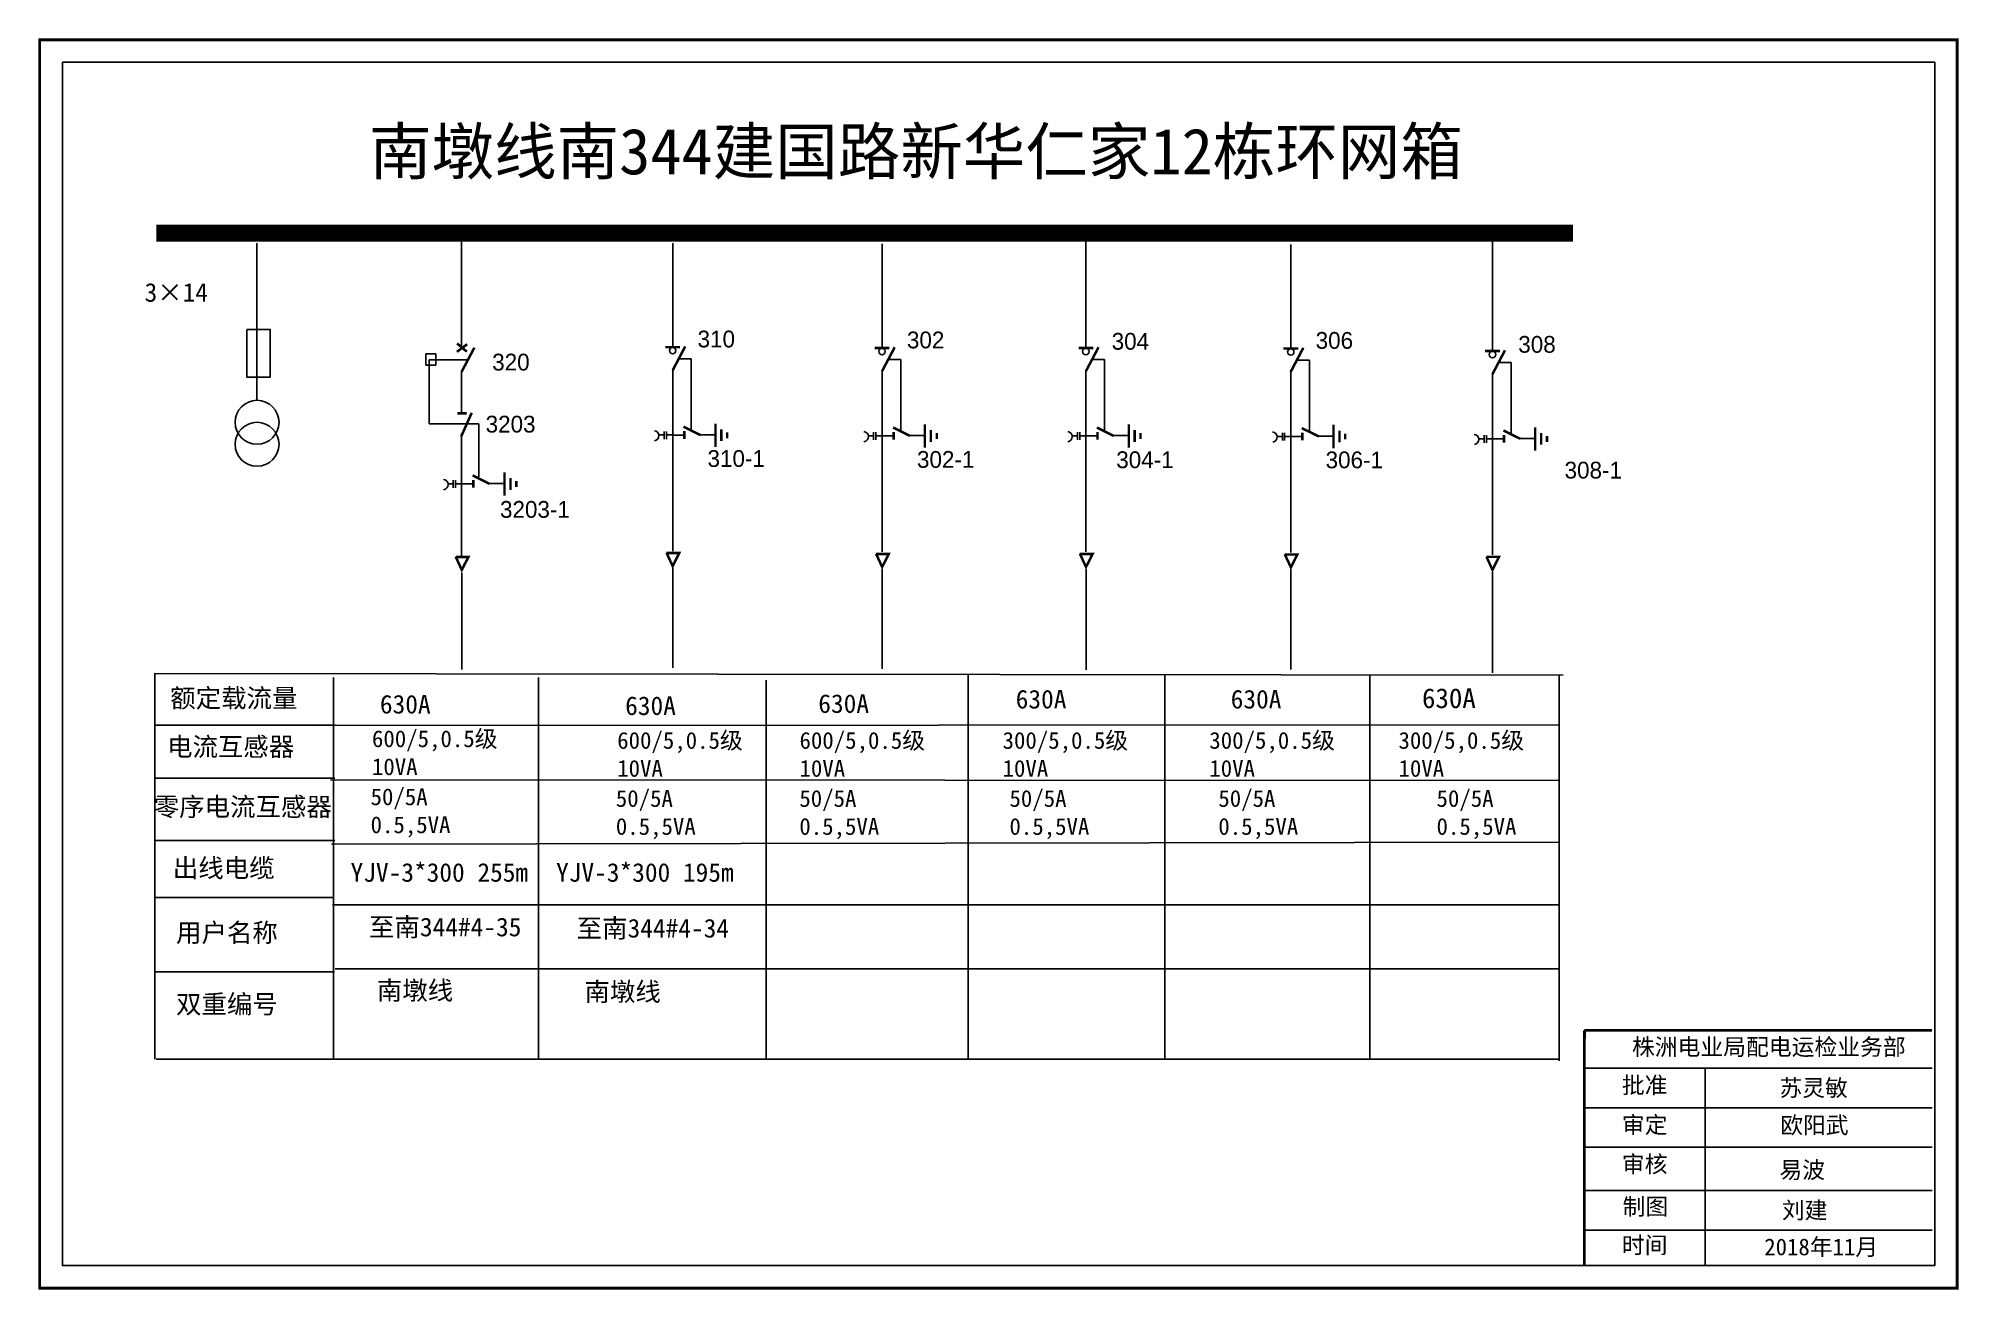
# Model space of a CAD drawing. Extents: x -98 to 307, y -196 to -22.
# Drawn here: x 180.8 to 306.5, y -103.9 to -22 of the extents above; entities that cross this region are included whole.
import ezdxf

# ---------------------------------------------------------------- set-up
doc = ezdxf.new("R2010")
doc.units = 0
doc.header["$LTSCALE"] = 0.774411
doc.linetypes.add('ACAD_ISO02W100', pattern=[15, 12, -3])
doc.linetypes.add('CENTER', pattern=[50.8, 31.75, -6.35, 6.35, -6.35])
doc.layers.get('0').update_dxf_attribs({"linetype": 'CONTINUOUS'})
doc.layers.add('2', color=7, linetype='CONTINUOUS')
doc.styles.add('hztxt_txtstyle_0.00_0_0', font='', dxfattribs={"bigfont": 'hztxt.shx'})
doc.styles.add('hztxt_txtstyle_1.80_0_0', font='', dxfattribs={"height": 1.8, "bigfont": 'hztxt.shx'})
doc.styles.add('hztxt_txtstyle_2.70_0_0', font='simkai.ttf', dxfattribs={"height": 2.7})
doc.styles.add('字体', font='', dxfattribs={"height": 2.5})
doc.styles.get('hztxt_txtstyle_0.00_0_0').set_extended_font_data('hztxt')
doc.styles.get('hztxt_txtstyle_1.80_0_0').set_extended_font_data('hztxt')
doc.styles.get('字体').set_extended_font_data('楷体_GB2312')

msp = doc.modelspace()

# ---------------------------------------------------------------- texts
at = {"color": 0, "linetype": 'Continuous', "style": 'hztxt_txtstyle_2.70_0_0'}
msp.add_text('3×14', height=1.22, dxfattribs=at).set_placement((187.79, -39.2))
at = {"color": 0, "style": 'hztxt_txtstyle_1.80_0_0'}
for s, p in [('310', (223.98, -42.19)), ('302', (237.68, -42.25)), ('304', (251.08, -42.34)), ('306', (264.43, -42.28)), ('308', (277.69, -42.54)), ('320', (210.54, -43.7)), ('3203', (210.11, -47.76)), ('310-1', (224.63, -50.01)), ('302-1', (238.34, -50.07)), ('304-1', (251.38, -50.09)), ('306-1', (265.08, -50.1)), ('308-1', (280.72, -50.77)), ('3203-1', (211.05, -53.34))]:
    msp.add_text(s, height=1.098, dxfattribs=at).set_placement(p)
at = {"color": 0, "linetype": 'Continuous', "attachment_point": 1}
for s, insert, char_height, width, style in [('{\\fSimSun|b0|i0|c134|p2;南墩线南344建国路新华仁家12栋环网箱}', (202.48, -27.86), 3, 85.7498, '字体'), ('{\\fSimSun|b0|i0|c134|p2;额定载流量}', (189.47, -64.53), 1.2204, 19.6738, 'hztxt_txtstyle_2.70_0_0'), ('{\\fSimSun|b0|i0|c134|p2;630A}', (203.19, -64.93), 1.2204, 19.6738, 'hztxt_txtstyle_2.70_0_0'), ('{\\fSimSun|b0|i0|c134|p2;630A}', (219.24, -65.03), 1.2204, 19.6738, 'hztxt_txtstyle_2.70_0_0'), ('{\\fSimSun|b0|i0|c134|p2;630A}', (231.88, -64.89), 1.2204, 19.6738, 'hztxt_txtstyle_2.70_0_0'), ('{\\fSimSun|b0|i0|c134|p2;630A}', (244.8, -64.6), 1.2204, 19.6738, 'hztxt_txtstyle_2.70_0_0'), ('{\\fSimSun|b0|i0|c134|p2;630A}', (258.87, -64.6), 1.2204, 19.6738, 'hztxt_txtstyle_2.70_0_0'), ('{\\fSimSun|b0|i0|c134|p2;630A}', (271.39, -64.5), 1.2933, 10.3994, 'hztxt_txtstyle_0.00_0_0'), ('{\\fSimSun|b0|i0|c134|p2;电流互感器}', (189.26, -67.71), 1.2204, 19.6738, 'hztxt_txtstyle_2.70_0_0'), ('\\A1;{\\fSimSun|b0|i0|c134|p2;600/5,0.5级\\P10VA}', (202.67, -67.25), 1.0983, 20.2524, 'hztxt_txtstyle_2.70_0_0'), ('\\A1;{\\fSimSun|b0|i0|c134|p2;600/5,0.5级\\P10VA}', (218.72, -67.36), 1.0983, 20.2524, 'hztxt_txtstyle_2.70_0_0'), ('\\A1;{\\fSimSun|b0|i0|c134|p2;600/5,0.5级\\P10VA}', (230.65, -67.36), 1.0983, 20.2524, 'hztxt_txtstyle_2.70_0_0'), ('\\A1;{\\fSimSun|b0|i0|c134|p2;300/5,0.5级\\P10VA}', (243.94, -67.36), 1.0983, 20.2524, 'hztxt_txtstyle_2.70_0_0'), ('\\A1;{\\fSimSun|b0|i0|c134|p2;300/5,0.5级\\P10VA}', (257.47, -67.36), 1.0983, 20.2524, 'hztxt_txtstyle_2.70_0_0'), ('\\A1;{\\fSimSun|b0|i0|c134|p2;300/5,0.5级\\P10VA}', (269.85, -67.36), 1.0983, 20.2524, 'hztxt_txtstyle_2.70_0_0'), ('{\\fSimSun|b0|i0|c134|p2;零序电流互感器}', (188.39, -71.64), 1.2204, 19.6738, 'hztxt_txtstyle_2.70_0_0'), ('{\\fSimSun|b0|i0|c134|p2;50/5A\\P0.5,5VA}', (202.58, -71.05), 1.0983, 19.6738, 'hztxt_txtstyle_2.70_0_0'), ('{\\fSimSun|b0|i0|c134|p2;50/5A\\P0.5,5VA}', (218.63, -71.16), 1.0983, 19.6738, 'hztxt_txtstyle_2.70_0_0'), ('{\\fSimSun|b0|i0|c134|p2;50/5A\\P0.5,5VA}', (230.64, -71.16), 1.0983, 19.6738, 'hztxt_txtstyle_2.70_0_0'), ('{\\fSimSun|b0|i0|c134|p2;50/5A\\P0.5,5VA}', (244.39, -71.16), 1.0983, 19.6738, 'hztxt_txtstyle_2.70_0_0'), ('{\\fSimSun|b0|i0|c134|p2;50/5A\\P0.5,5VA}', (258.06, -71.16), 1.0983, 19.6738, 'hztxt_txtstyle_2.70_0_0'), ('{\\fSimSun|b0|i0|c134|p2;50/5A\\P0.5,5VA}', (272.34, -71.16), 1.0983, 19.6738, 'hztxt_txtstyle_2.70_0_0'), ('{\\fSimSun|b0|i0|c134|p2;出线电缆}', (189.64, -75.65), 1.2204, 19.6738, 'hztxt_txtstyle_2.70_0_0'), ('{\\fSimSun|b0|i0|c134|p2;YJV-3*300 255m}', (201.27, -75.94), 1.2204, 19.6738, 'hztxt_txtstyle_2.70_0_0'), ('{\\fSimSun|b0|i0|c134|p2;YJV-3*300 195m}', (214.72, -75.94), 1.2204, 19.6738, 'hztxt_txtstyle_2.70_0_0'), ('{\\fSimSun|b0|i0|c134|p2;用户名称}', (189.85, -79.88), 1.2204, 19.6738, 'hztxt_txtstyle_2.70_0_0'), ('{\\fSimSun|b0|i0|c134|p2;至南344#4-35}', (202.48, -79.51), 1.2204, 15.4764, 'hztxt_txtstyle_2.70_0_0'), ('{\\fSimSun|b0|i0|c134|p2;至南344#4-34}', (216.07, -79.59), 1.2204, 15.4764, 'hztxt_txtstyle_2.70_0_0'), ('{\\fSimSun|b0|i0|c134|p2;南墩线}', (202.99, -83.66), 1.2204, 9.2835, 'hztxt_txtstyle_2.70_0_0'), ('{\\fSimSun|b0|i0|c134|p2;南墩线}', (216.58, -83.74), 1.2204, 9.2835, 'hztxt_txtstyle_2.70_0_0'), ('{\\fSimSun|b0|i0|c134|p2;双重编号}', (189.85, -84.56), 1.2204, 19.6738, 'hztxt_txtstyle_2.70_0_0'), ('株洲电业局配电运检业务部', (285.13, -87.42), 1.0944, 29.9201, '字体'), ('{\\fKaiTi_GB2312|b0|i0|c134|p49;批准}', (284.47, -89.92), 1.0944, 8.5588, '字体'), ('苏灵敏', (294.78, -90.1), 1.094, 8.5588, '字体'), ('\\f\uffbfﾬￌﾣﾤ_GB2312|b0|i0|c134|p49;审定', (284.47, -92.52), 1.0944, 8.5588, '字体'), ('欧阳武', (294.83, -92.54), 1.094, 8.5588, '字体'), ('\\f\uffbfﾬￌﾣﾤ_GB2312|b0|i0|c134|p49;审核', (284.47, -95.09), 1.0944, 8.5588, '字体'), ('易波', (294.78, -95.47), 1.094, 8.5588, '字体'), ('\\f\uffbfﾬￌﾣﾤ_GB2312|b0|i0|c134|p49;制图', (284.52, -97.87), 1.0944, 8.5588, '字体'), ('刘建', (294.94, -98.11), 1.094, 8.5588, '字体'), ('\\f\uffbfﾬￌﾣﾤ_GB2312|b0|i0|c134|p49;时间', (284.47, -100.39), 1.0944, 8.5588, '字体'), ('2018年11月', (293.79, -100.51), 1.094, 16.0081, '字体')]:
    msp.add_mtext(s, dxfattribs=dict(at, insert=insert, char_height=char_height, width=width, style=style))

# ---------------------------------------------------------------- blocks, each defined once
blk = doc.blocks.new('JD')
for points in [[(-2, 0.2), (-2, -0.2), (2, 0.2), (2, -0.2)], [(1, -1.2), (1, -0.8), (-1, -1.2), (-1, -0.8)], [(-0.5, -1.8), (-0.5, -2.2), (0.5, -1.8), (0.5, -2.2)]]:
    blk.add_trace(points)

# ---------------------------------------------------------------- linework, layer by layer
at = {"color": 0}
for p, q in [((208.54, -35.18), (208.54, -42.24)), ((249.39, -34.71), (249.39, -42.2)), ((276, -34.9), (276, -42.4)), ((195.14, -35.37), (195.14, -45.62)), ((222.35, -35.36), (222.35, -42.15)), ((236.05, -35.42), (236.05, -42.2)), ((262.8, -35.45), (262.8, -42.24)), ((206.2, -42.62), (206.86, -42.62)), ((206.2, -42.62), (206.2, -43.35)), ((206.86, -42.62), (206.86, -43.35)), ((206.2, -43.35), (206.86, -43.35)), ((208.54, -43.73), (208.54, -46.46)), ((222.35, -43.65), (222.35, -55.52)), ((236.05, -43.7), (236.05, -55.57)), ((249.39, -43.7), (249.39, -55.57)), ((262.8, -43.74), (262.8, -55.61)), ((276, -43.9), (276, -55.77)), ((208.54, -47.82), (208.54, -55.86)), ((222.35, -47.93), (223.11, -47.93)), ((224.1, -47.91), (225.13, -47.91)), ((236.05, -47.98), (236.81, -47.98)), ((237.81, -47.96), (238.84, -47.96)), ((249.39, -47.98), (250.15, -47.98)), ((251.15, -47.96), (252.18, -47.96)), ((262.8, -48.01), (263.56, -48.01)), ((264.55, -47.99), (265.59, -47.99)), ((276, -48.17), (276.76, -48.17)), ((277.75, -48.15), (278.79, -48.15)), ((208.54, -51.12), (209.3, -51.12)), ((210.3, -51.1), (211.33, -51.1)), ((200.27, -66.92), (188.5, -66.92)), ((200.23, -70.38), (188.45, -70.38)), ((200.23, -74.47), (188.45, -74.47)), ((200.18, -78.2), (188.41, -78.2)), ((200.22, -83.05), (188.45, -83.05))]:
    msp.add_line(p, q, dxfattribs=at)
at = {"color": 0, "linetype": 'ACAD_ISO02W100'}
for p, q in [((208.87, -43), (206.41, -43)), ((206.41, -43), (206.41, -47.19)), ((206.41, -47.19), (209.66, -47.19)), ((209.66, -47.19), (209.66, -50.65))]:
    msp.add_line(p, q, dxfattribs=at)
at = {"color": 0, "linetype": 'CENTER'}
for p, q in [((208.55, -56.94), (208.55, -63.27)), ((222.35, -56.64), (222.35, -63.17)), ((236.06, -56.7), (236.06, -63.23)), ((249.4, -56.7), (249.4, -63.3)), ((262.81, -56.73), (262.81, -63.26)), ((276, -56.89), (276, -63.49))]:
    msp.add_line(p, q, dxfattribs=at)
at = {"color": 0, "linetype": 'Continuous'}
for p, q in [((188.43, -63.53), (280.63, -63.63)), ((188.47, -88.77), (188.47, -63.53)), ((200.16, -63.8), (200.16, -88.76)), ((213.58, -63.8), (213.58, -88.76)), ((228.46, -63.97), (228.46, -88.75)), ((241.69, -63.58), (241.69, -88.76)), ((254.55, -63.58), (254.55, -88.76)), ((267.97, -63.6), (267.97, -88.78)), ((280.37, -63.68), (280.37, -88.87)), ((199.12, -66.93), (280.37, -66.9)), ((199.95, -70.49), (280.37, -70.53)), ((200.02, -74.69), (280.37, -74.58)), ((200.08, -78.68), (280.37, -78.68)), ((200.27, -82.85), (280.37, -82.85)), ((280.37, -88.77), (188.55, -88.77)), ((282.02, -89.35), (304.77, -89.35)), ((289.92, -89.35), (289.92, -102.29)), ((282.02, -91.95), (304.77, -91.95)), ((282.02, -94.54), (304.77, -94.54)), ((282.02, -97.37), (304.77, -97.37)), ((282.02, -99.96), (304.77, -99.96))]:
    msp.add_line(p, q, dxfattribs=at)
at = {"color": 0, "linetype": 'Continuous', "const_width": 0.182}
msp.add_lwpolyline([(180.93, -22.06), (306.41, -22.06), (306.41, -103.76), (180.93, -103.76)], close=True, dxfattribs=at)
at = {"color": 0, "linetype": 'Continuous'}
msp.add_lwpolyline([(182.41, -23.53), (304.94, -23.53), (304.94, -102.28), (182.41, -102.28)], close=True, dxfattribs=at)
at = {"color": 0}
for points, const_width in [([(188.56, -34.71), (281.28, -34.71)], 1.1), ([(208.24, -41.93), (208.88, -42.47)], 0.165), ([(208.23, -42.48), (208.9, -41.98)], 0.165), ([(208.54, -43.78), (209.37, -42.21)], 0.165), ([(221.86, -42.17), (222.83, -42.17)], 0.165), ([(222.35, -43.69), (223.17, -42.13)], 0.165), ([(235.57, -42.23), (236.54, -42.23)], 0.165), ([(236.05, -43.75), (236.88, -42.18)], 0.165), ([(248.91, -42.23), (249.88, -42.23)], 0.165), ([(249.39, -43.75), (250.22, -42.18)], 0.165), ([(262.32, -42.26), (263.29, -42.26)], 0.165), ([(262.8, -43.78), (263.62, -42.22)], 0.165), ([(275.51, -42.42), (276.49, -42.42)], 0.165), ([(276, -43.94), (276.82, -42.38)], 0.165), ([(208.25, -46.5), (208.86, -46.5)], 0.165), ([(208.51, -48.02), (209.2, -46.47)], 0.165), ([(223.06, -47.38), (224.16, -47.93)], 0.165), ([(223.11, -47.67), (223.11, -48.18)], 0.165), ([(236.77, -47.43), (237.87, -47.98)], 0.165), ([(236.81, -47.73), (236.81, -48.23)], 0.165), ([(250.11, -47.43), (251.21, -47.98)], 0.165), ([(250.15, -47.73), (250.15, -48.23)], 0.165), ([(263.52, -47.47), (264.62, -48.01)], 0.165), ([(263.56, -47.76), (263.56, -48.27)], 0.165), ([(276.72, -47.63), (277.82, -48.17)], 0.165), ([(276.76, -47.92), (276.76, -48.43)], 0.165), ([(209.26, -50.57), (210.36, -51.12)], 0.165), ([(209.3, -50.87), (209.3, -51.37)], 0.165), ([(208.14, -55.91), (208.98, -55.91), (208.55, -56.75), (208.15, -55.89)], 0.165), ([(221.94, -55.65), (222.78, -55.65), (222.35, -56.5), (221.95, -55.64)], 0.165), ([(235.65, -55.71), (236.49, -55.71), (236.06, -56.56), (235.66, -55.69)], 0.165), ([(248.99, -55.71), (249.83, -55.71), (249.4, -56.56), (249, -55.69)], 0.165), ([(262.4, -55.74), (263.23, -55.74), (262.81, -56.59), (262.41, -55.73)], 0.165), ([(275.6, -55.9), (276.43, -55.9), (276, -56.75), (275.61, -55.89)], 0.165)]:
    msp.add_lwpolyline(points, dxfattribs=dict(at, const_width=const_width))
for points in [[(194.48, -41.05), (194.48, -44.13), (196.01, -44.13), (196.01, -41.01), (194.48, -41.01)], [(221.79, -47.69), (221.79, -48.19)], [(221.95, -47.69), (221.95, -48.19)], [(235.5, -47.74), (235.5, -48.24)], [(235.65, -47.74), (235.65, -48.24)], [(248.84, -47.74), (248.84, -48.24)], [(248.99, -47.74), (248.99, -48.24)], [(221.79, -47.92), (221.45, -47.92)], [(222.35, -47.92), (221.95, -47.92)], [(235.5, -47.97), (235.15, -47.97)], [(236.05, -47.97), (235.65, -47.97)], [(248.84, -47.97), (248.49, -47.97)], [(249.39, -47.97), (248.99, -47.97)], [(262.25, -48.01), (261.9, -48.01)], [(262.25, -47.78), (262.25, -48.28)], [(262.4, -47.78), (262.4, -48.28)], [(262.8, -48.01), (262.4, -48.01)], [(275.45, -48.17), (275.1, -48.17)], [(275.45, -47.94), (275.45, -48.44)], [(275.6, -47.94), (275.6, -48.44)], [(276, -48.17), (275.6, -48.17)], [(207.99, -51.11), (207.64, -51.11)], [(207.99, -50.88), (207.99, -51.38)], [(208.14, -50.88), (208.14, -51.38)], [(208.54, -51.11), (208.14, -51.11)]]:
    msp.add_lwpolyline(points, dxfattribs=at)
at = {"color": 0, "linetype": 'ACAD_ISO02W100'}
for points in [[(223.57, -47.68), (223.57, -42.93), (222.75, -42.93)], [(237.28, -47.74), (237.28, -42.98), (236.46, -42.98)], [(250.62, -47.74), (250.62, -42.98), (249.8, -42.98)], [(264.03, -47.77), (264.03, -43.02), (263.2, -43.02)], [(277.22, -47.93), (277.22, -43.18), (276.4, -43.18)]]:
    msp.add_lwpolyline(points, dxfattribs=at)
at = {"color": 0}
for points in [[(221.15, -47.64, -0.877934), (221.16, -48.3)], [(234.86, -47.69, -0.877934), (234.87, -48.36)], [(248.2, -47.69, -0.877934), (248.21, -48.36)], [(261.6, -47.72, -0.877934), (261.62, -48.39)], [(274.8, -47.88, -0.877934), (274.82, -48.55)], [(207.35, -50.83, -0.877934), (207.36, -51.5)]]:
    msp.add_lwpolyline(points, format="xyb", dxfattribs=at)
at = {"color": 0, "linetype": 'Continuous', "const_width": 0.182}
for points in [[(282.02, -86.88), (282.01, -102.24)], [(282.02, -86.88), (304.77, -86.88)]]:
    msp.add_lwpolyline(points, dxfattribs=at)
at = {"color": 0}
for centre in [(222.35, -42.4), (236.05, -42.46), (249.39, -42.46), (262.8, -42.49), (276, -42.65)]:
    msp.add_circle(centre, 0.211, dxfattribs=at)
at = {"layer": '2', "color": 0}
for centre in [(195.15, -47.09), (195.15, -48.53)]:
    msp.add_circle(centre, 1.44, dxfattribs=at)

# ---------------------------------------------------------------- block references
at = {"color": 0, "xscale": 0.3844120780054396, "yscale": 0.3844120780054396, "zscale": 0.3844120780054647, "rotation": 90}
for p in [(225.15, -47.94), (238.86, -47.99), (252.2, -47.99), (265.6, -48.02), (278.8, -48.18), (211.35, -51.13)]:
    msp.add_blockref('JD', p, dxfattribs=at)

msp.set_redraw_order([(e.dxf.handle, doc.entitydb.next_handle()) for e in msp.query("TEXT MTEXT ATTDEF DIMENSION ARC_DIMENSION")])  # texts and dimensions are drawn at this point

doc.saveas('drawing.dxf')
